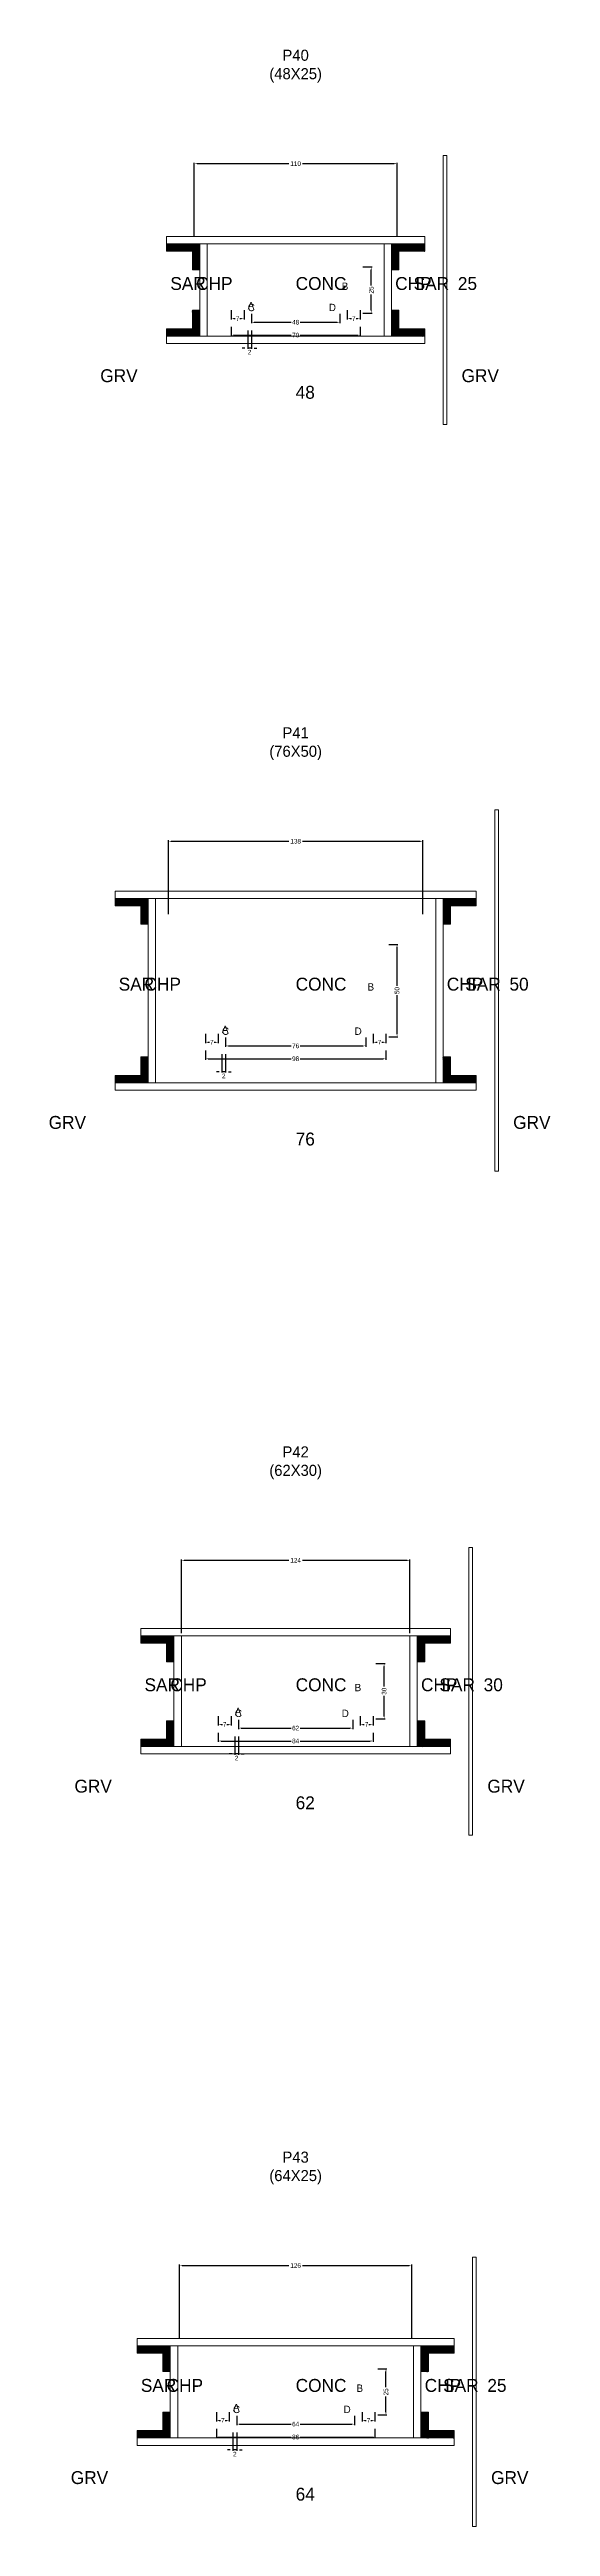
# Model space of a CAD drawing. Header units: centimetres. Extents: x -10500 to 4299, y -11026 to 295.
# Drawn here: x -134 to 138, y -6013 to -4670 of the extents above; entities that cross this region are included whole.
import ezdxf

# ---------------------------------------------------------------- set-up
doc = ezdxf.new("R2010")
doc.units = ezdxf.units.CM
for name, color, linetype in [('COTA', 241, 'Continuous'), ('Hachura', 251, 'Continuous'), ('NOMENCLATURA', 7, 'Continuous'), ('SARRAFO', 251, 'Continuous'), ('Texto Seção', 7, 'Continuous')]:
    doc.layers.add(name, color=color, linetype=linetype)
doc.dimstyles.new('cotax2', dxfattribs={"dimtxt": 2.5, "dimasz": 1.5, "dimexe": 0.5, "dimexo": 0.5, "dimgap": 0.5, "dimtad": 1, "dimcen": 2.5, "dimazin": 3, "dimtfac": 1, "dimtmove": 0, "dimatfit": 3})

msp = doc.modelspace()

# ---------------------------------------------------------------- texts
at = {"layer": 'NOMENCLATURA'}
for s, p in [('A', (-26, -4810.5)), ('C', (-26, -4811.5)), ('D', (18, -4811.5)), ('B', (25, -4800)), ('B', (39, -5180)), ('A', (-40, -5203)), ('C', (-40, -5204)), ('D', (32, -5204)), ('B', (32, -5560)), ('A', (-33, -5573)), ('C', (-33, -5574)), ('D', (25, -5574)), ('B', (33, -5940)), ('A', (-34, -5950.5)), ('C', (-34, -5951.5)), ('D', (26, -5951.5))]:
    msp.add_text(s, height=4, dxfattribs=at).set_placement(p)
at = {"layer": 'NOMENCLATURA', "char_height": 6, "attachment_point": 8}
for s, insert in [('P40\\P(48X25)', (0, -4687.5)), ('P41\\P(76X50)', (0, -5055)), ('P42\\P(62X30)', (0, -5445)), ('P43\\P(64X25)', (0, -5827.5))]:
    msp.add_mtext(s, dxfattribs=dict(at, insert=insert))
at = {"layer": 'Texto Seção'}
for s, p in [('SAR', (-68, -4800)), ('CHP', (-54, -4800)), ('CONC', (0, -4800)), ('CHP', (54, -4800)), ('SAR', (64, -4800)), ('25', (88, -4800)), ('GRV', (-106, -4850)), ('GRV', (90, -4850)), ('48', (0, -4859)), ('SAR', (-96, -5180)), ('CHP', (-82, -5180)), ('CONC', (0, -5180)), ('CHP', (82, -5180)), ('SAR', (92, -5180)), ('50', (116, -5180)), ('GRV', (-134, -5255)), ('GRV', (118, -5255)), ('76', (0, -5264)), ('SAR', (-82, -5560)), ('CHP', (-68, -5560)), ('CONC', (0, -5560)), ('CHP', (68, -5560)), ('SAR', (78, -5560)), ('30', (102, -5560)), ('GRV', (-120, -5615)), ('GRV', (104, -5615)), ('62', (0, -5624)), ('SAR', (-84, -5940)), ('CHP', (-70, -5940)), ('CONC', (0, -5940)), ('CHP', (70, -5940)), ('SAR', (80, -5940)), ('25', (104, -5940)), ('GRV', (-122, -5990)), ('GRV', (106, -5990)), ('64', (0, -5999))]:
    msp.add_text(s, height=7, dxfattribs=at).set_placement(p)

# ---------------------------------------------------------------- blocks, each defined once
blk = doc.blocks.new('_CLOSEDFILLED')
at = {"color": 0, "linetype": 'BYBLOCK'}
blk.add_solid([(-1, 0.16), (0, 0), (-1, -0.16)], dxfattribs=at)
blk = doc.blocks.new('*D550')
for p, q in [((-43, -5960), (-43, -5965)), ((-41.5, -5964.5), (-2.5, -5964.5)), ((2.5, -5964.5), (41.5, -5964.5)), ((43, -5960), (43, -5965))]:
    blk.add_line(p, q)
at = {"layer": 'Defpoints'}
for p in [(-43, -5959.5), (-43, -5964.5), (43, -5959.5)]:
    blk.add_point(p, dxfattribs=at)
at = {"layer": 'COTA', "xscale": 1.5, "yscale": 1.5, "rotation": 180}
blk.add_blockref('_CLOSEDFILLED', (-43, -5964.5), dxfattribs=at)
at = {"layer": 'COTA', "xscale": 1.5, "yscale": 1.5}
blk.add_blockref('_CLOSEDFILLED', (43, -5964.5), dxfattribs=at)
at = {"layer": 'COTA', "insert": (0, -5964.5), "char_height": 2.5, "attachment_point": 5}
blk.add_mtext('86', dxfattribs=at)
blk = doc.blocks.new('*D551')
for p, q in [((-32, -5953), (-32, -5958)), ((-30.5, -5957.5), (-2.5, -5957.5)), ((2.5, -5957.5), (30.5, -5957.5)), ((32, -5953), (32, -5958))]:
    blk.add_line(p, q)
at = {"layer": 'Defpoints'}
for p in [(-32, -5952.5), (-32, -5957.5), (32, -5952.5)]:
    blk.add_point(p, dxfattribs=at)
at = {"layer": 'COTA', "xscale": 1.5, "yscale": 1.5, "rotation": 180}
blk.add_blockref('_CLOSEDFILLED', (-32, -5957.5), dxfattribs=at)
at = {"layer": 'COTA', "xscale": 1.5, "yscale": 1.5}
blk.add_blockref('_CLOSEDFILLED', (32, -5957.5), dxfattribs=at)
at = {"layer": 'COTA', "insert": (0, -5957.5), "char_height": 2.5, "attachment_point": 5}
blk.add_mtext('64', dxfattribs=at)
blk = doc.blocks.new('*D552')
for p, q in [((44.5, -5927.5), (49.5, -5927.5)), ((49, -5937.5), (49, -5929)), ((49, -5951), (49, -5942.5)), ((44.5, -5952.5), (49.5, -5952.5))]:
    blk.add_line(p, q)
at = {"layer": 'Defpoints'}
for p in [(44, -5927.5), (44, -5952.5), (49, -5952.5)]:
    blk.add_point(p, dxfattribs=at)
at = {"layer": 'COTA', "xscale": 1.5, "yscale": 1.5}
for p, rotation in [((49, -5927.5), 90), ((49, -5952.5), 270)]:
    blk.add_blockref('_CLOSEDFILLED', p, dxfattribs=dict(at, rotation=rotation))
at = {"layer": 'COTA', "insert": (49, -5940), "char_height": 2.5, "attachment_point": 5, "rotation": 90}
blk.add_mtext('25', dxfattribs=at)
blk = doc.blocks.new('*D553')
for p, q in [((-43, -5951), (-43, -5956)), ((-36, -5951), (-36, -5956)), ((-41.5, -5955.5), (-40.75, -5955.5)), ((-38.25, -5955.5), (-37.5, -5955.5))]:
    blk.add_line(p, q)
at = {"layer": 'Defpoints'}
for p in [(-43, -5950.5), (-36, -5950.5), (-43, -5955.5)]:
    blk.add_point(p, dxfattribs=at)
at = {"layer": 'COTA', "xscale": 1.5, "yscale": 1.5, "rotation": 180}
blk.add_blockref('_CLOSEDFILLED', (-43, -5955.5), dxfattribs=at)
at = {"layer": 'COTA', "xscale": 1.5, "yscale": 1.5}
blk.add_blockref('_CLOSEDFILLED', (-36, -5955.5), dxfattribs=at)
at = {"layer": 'COTA', "insert": (-39.5, -5955.5), "char_height": 2.5, "attachment_point": 5}
blk.add_mtext('7', dxfattribs=at)
blk = doc.blocks.new('*D554')
for p, q in [((36, -5951), (36, -5956)), ((43, -5951), (43, -5956)), ((37.5, -5955.5), (38.25, -5955.5)), ((40.75, -5955.5), (41.5, -5955.5))]:
    blk.add_line(p, q)
at = {"layer": 'Defpoints'}
for p in [(36, -5950.5), (43, -5950.5), (36, -5955.5)]:
    blk.add_point(p, dxfattribs=at)
at = {"layer": 'COTA', "xscale": 1.5, "yscale": 1.5, "rotation": 180}
blk.add_blockref('_CLOSEDFILLED', (36, -5955.5), dxfattribs=at)
at = {"layer": 'COTA', "xscale": 1.5, "yscale": 1.5}
blk.add_blockref('_CLOSEDFILLED', (43, -5955.5), dxfattribs=at)
at = {"layer": 'COTA', "insert": (39.5, -5955.5), "char_height": 2.5, "attachment_point": 5}
blk.add_mtext('7', dxfattribs=at)
blk = doc.blocks.new('*D555')
for p, q in [((-63, -5911), (-63, -5871)), ((-61.5, -5871.5), (-3.75, -5871.5)), ((3.75, -5871.5), (61.5, -5871.5)), ((63, -5911), (63, -5871))]:
    blk.add_line(p, q)
at = {"layer": 'Defpoints'}
for p in [(-63, -5871.5), (-63, -5911.5), (63, -5911.5)]:
    blk.add_point(p, dxfattribs=at)
at = {"layer": 'COTA', "xscale": 1.5, "yscale": 1.5, "rotation": 180}
blk.add_blockref('_CLOSEDFILLED', (-63, -5871.5), dxfattribs=at)
at = {"layer": 'COTA', "xscale": 1.5, "yscale": 1.5}
blk.add_blockref('_CLOSEDFILLED', (63, -5871.5), dxfattribs=at)
at = {"layer": 'COTA', "insert": (0, -5871.5), "char_height": 2.5, "attachment_point": 5}
blk.add_mtext('126', dxfattribs=at)
blk = doc.blocks.new('*D516')
for p, q in [((-42, -5582.5), (-42, -5587.5)), ((-40.5, -5587), (-2.5, -5587)), ((2.5, -5587), (40.5, -5587)), ((42, -5582.5), (42, -5587.5))]:
    blk.add_line(p, q)
at = {"layer": 'Defpoints'}
for p in [(-42, -5582), (-42, -5587), (42, -5582)]:
    blk.add_point(p, dxfattribs=at)
at = {"layer": 'COTA', "xscale": 1.5, "yscale": 1.5, "rotation": 180}
blk.add_blockref('_CLOSEDFILLED', (-42, -5587), dxfattribs=at)
at = {"layer": 'COTA', "xscale": 1.5, "yscale": 1.5}
blk.add_blockref('_CLOSEDFILLED', (42, -5587), dxfattribs=at)
at = {"layer": 'COTA', "insert": (0, -5587), "char_height": 2.5, "attachment_point": 5}
blk.add_mtext('84', dxfattribs=at)
blk = doc.blocks.new('*D517')
for p, q in [((-31, -5575.5), (-31, -5580.5)), ((-29.5, -5580), (-2.5, -5580)), ((2.5, -5580), (29.5, -5580)), ((31, -5575.5), (31, -5580.5))]:
    blk.add_line(p, q)
at = {"layer": 'Defpoints'}
for p in [(-31, -5575), (31, -5575), (-31, -5580)]:
    blk.add_point(p, dxfattribs=at)
at = {"layer": 'COTA', "xscale": 1.5, "yscale": 1.5, "rotation": 180}
blk.add_blockref('_CLOSEDFILLED', (-31, -5580), dxfattribs=at)
at = {"layer": 'COTA', "xscale": 1.5, "yscale": 1.5}
blk.add_blockref('_CLOSEDFILLED', (31, -5580), dxfattribs=at)
at = {"layer": 'COTA', "insert": (0, -5580), "char_height": 2.5, "attachment_point": 5}
blk.add_mtext('62', dxfattribs=at)
blk = doc.blocks.new('*D518')
for p, q in [((43.5, -5545), (48.5, -5545)), ((48, -5557.5), (48, -5546.5)), ((43.5, -5575), (48.5, -5575)), ((48, -5573.5), (48, -5562.5))]:
    blk.add_line(p, q)
at = {"layer": 'Defpoints'}
for p in [(43, -5545), (43, -5575), (48, -5575)]:
    blk.add_point(p, dxfattribs=at)
at = {"layer": 'COTA', "xscale": 1.5, "yscale": 1.5}
for p, rotation in [((48, -5545), 90), ((48, -5575), 270)]:
    blk.add_blockref('_CLOSEDFILLED', p, dxfattribs=dict(at, rotation=rotation))
at = {"layer": 'COTA', "insert": (48, -5560), "char_height": 2.5, "attachment_point": 5, "rotation": 90}
blk.add_mtext('30', dxfattribs=at)
blk = doc.blocks.new('*D519')
for p, q in [((-42, -5573.5), (-42, -5578.5)), ((-35, -5573.5), (-35, -5578.5)), ((-40.5, -5578), (-39.75, -5578)), ((-37.25, -5578), (-36.5, -5578))]:
    blk.add_line(p, q)
at = {"layer": 'Defpoints'}
for p in [(-42, -5573), (-35, -5573), (-42, -5578)]:
    blk.add_point(p, dxfattribs=at)
at = {"layer": 'COTA', "xscale": 1.5, "yscale": 1.5, "rotation": 180}
blk.add_blockref('_CLOSEDFILLED', (-42, -5578), dxfattribs=at)
at = {"layer": 'COTA', "xscale": 1.5, "yscale": 1.5}
blk.add_blockref('_CLOSEDFILLED', (-35, -5578), dxfattribs=at)
at = {"layer": 'COTA', "insert": (-38.5, -5578), "char_height": 2.5, "attachment_point": 5}
blk.add_mtext('7', dxfattribs=at)
blk = doc.blocks.new('*D520')
for p, q in [((35, -5573.5), (35, -5578.5)), ((42, -5573.5), (42, -5578.5)), ((36.5, -5578), (37.25, -5578)), ((39.75, -5578), (40.5, -5578))]:
    blk.add_line(p, q)
at = {"layer": 'Defpoints'}
for p in [(35, -5573), (42, -5573), (35, -5578)]:
    blk.add_point(p, dxfattribs=at)
at = {"layer": 'COTA', "xscale": 1.5, "yscale": 1.5, "rotation": 180}
blk.add_blockref('_CLOSEDFILLED', (35, -5578), dxfattribs=at)
at = {"layer": 'COTA', "xscale": 1.5, "yscale": 1.5}
blk.add_blockref('_CLOSEDFILLED', (42, -5578), dxfattribs=at)
at = {"layer": 'COTA', "insert": (38.5, -5578), "char_height": 2.5, "attachment_point": 5}
blk.add_mtext('7', dxfattribs=at)
blk = doc.blocks.new('*D521')
for p, q in [((-62, -5528.5), (-62, -5488.5)), ((-60.5, -5489), (-3.75, -5489)), ((3.75, -5489), (60.5, -5489)), ((62, -5528.5), (62, -5488.5))]:
    blk.add_line(p, q)
at = {"layer": 'Defpoints'}
for p in [(-62, -5489), (-62, -5529), (62, -5529)]:
    blk.add_point(p, dxfattribs=at)
at = {"layer": 'COTA', "xscale": 1.5, "yscale": 1.5, "rotation": 180}
blk.add_blockref('_CLOSEDFILLED', (-62, -5489), dxfattribs=at)
at = {"layer": 'COTA', "xscale": 1.5, "yscale": 1.5}
blk.add_blockref('_CLOSEDFILLED', (62, -5489), dxfattribs=at)
at = {"layer": 'COTA', "insert": (0, -5489), "char_height": 2.5, "attachment_point": 5}
blk.add_mtext('124', dxfattribs=at)
blk = doc.blocks.new('*D482')
for p, q in [((-49, -5212.5), (-49, -5217.5)), ((-47.5, -5217), (-2.5, -5217)), ((2.5, -5217), (47.5, -5217)), ((49, -5212.5), (49, -5217.5))]:
    blk.add_line(p, q)
at = {"layer": 'Defpoints'}
for p in [(-49, -5212), (49, -5212), (-49, -5217)]:
    blk.add_point(p, dxfattribs=at)
at = {"layer": 'COTA', "xscale": 1.5, "yscale": 1.5, "rotation": 180}
blk.add_blockref('_CLOSEDFILLED', (-49, -5217), dxfattribs=at)
at = {"layer": 'COTA', "xscale": 1.5, "yscale": 1.5}
blk.add_blockref('_CLOSEDFILLED', (49, -5217), dxfattribs=at)
at = {"layer": 'COTA', "insert": (0, -5217), "char_height": 2.5, "attachment_point": 5}
blk.add_mtext('98', dxfattribs=at)
blk = doc.blocks.new('*D483')
for p, q in [((-38, -5205.5), (-38, -5210.5)), ((-36.5, -5210), (-2.5, -5210)), ((2.5, -5210), (36.5, -5210)), ((38, -5205.5), (38, -5210.5))]:
    blk.add_line(p, q)
at = {"layer": 'Defpoints'}
for p in [(-38, -5205), (-38, -5210), (38, -5205)]:
    blk.add_point(p, dxfattribs=at)
at = {"layer": 'COTA', "xscale": 1.5, "yscale": 1.5, "rotation": 180}
blk.add_blockref('_CLOSEDFILLED', (-38, -5210), dxfattribs=at)
at = {"layer": 'COTA', "xscale": 1.5, "yscale": 1.5}
blk.add_blockref('_CLOSEDFILLED', (38, -5210), dxfattribs=at)
at = {"layer": 'COTA', "insert": (0, -5210), "char_height": 2.5, "attachment_point": 5}
blk.add_mtext('76', dxfattribs=at)
blk = doc.blocks.new('*D484')
for p, q in [((50.5, -5155), (55.5, -5155)), ((55, -5177.5), (55, -5156.5)), ((55, -5203.5), (55, -5182.5)), ((50.5, -5205), (55.5, -5205))]:
    blk.add_line(p, q)
at = {"layer": 'Defpoints'}
for p in [(50, -5155), (50, -5205), (55, -5205)]:
    blk.add_point(p, dxfattribs=at)
at = {"layer": 'COTA', "xscale": 1.5, "yscale": 1.5}
for p, rotation in [((55, -5155), 90), ((55, -5205), 270)]:
    blk.add_blockref('_CLOSEDFILLED', p, dxfattribs=dict(at, rotation=rotation))
at = {"layer": 'COTA', "insert": (55, -5180), "char_height": 2.5, "attachment_point": 5, "rotation": 90}
blk.add_mtext('50', dxfattribs=at)
blk = doc.blocks.new('*D485')
for p, q in [((-49, -5203.5), (-49, -5208.5)), ((-47.5, -5208), (-46.75, -5208)), ((-44.25, -5208), (-43.5, -5208)), ((-42, -5203.5), (-42, -5208.5))]:
    blk.add_line(p, q)
at = {"layer": 'Defpoints'}
for p in [(-49, -5203), (-49, -5208), (-42, -5203)]:
    blk.add_point(p, dxfattribs=at)
at = {"layer": 'COTA', "xscale": 1.5, "yscale": 1.5, "rotation": 180}
blk.add_blockref('_CLOSEDFILLED', (-49, -5208), dxfattribs=at)
at = {"layer": 'COTA', "xscale": 1.5, "yscale": 1.5}
blk.add_blockref('_CLOSEDFILLED', (-42, -5208), dxfattribs=at)
at = {"layer": 'COTA', "insert": (-45.5, -5208), "char_height": 2.5, "attachment_point": 5}
blk.add_mtext('7', dxfattribs=at)
blk = doc.blocks.new('*D486')
for p, q in [((42, -5203.5), (42, -5208.5)), ((43.5, -5208), (44.25, -5208)), ((46.75, -5208), (47.5, -5208)), ((49, -5203.5), (49, -5208.5))]:
    blk.add_line(p, q)
at = {"layer": 'Defpoints'}
for p in [(42, -5203), (42, -5208), (49, -5203)]:
    blk.add_point(p, dxfattribs=at)
at = {"layer": 'COTA', "xscale": 1.5, "yscale": 1.5, "rotation": 180}
blk.add_blockref('_CLOSEDFILLED', (42, -5208), dxfattribs=at)
at = {"layer": 'COTA', "xscale": 1.5, "yscale": 1.5}
blk.add_blockref('_CLOSEDFILLED', (49, -5208), dxfattribs=at)
at = {"layer": 'COTA', "insert": (45.5, -5208), "char_height": 2.5, "attachment_point": 5}
blk.add_mtext('7', dxfattribs=at)
blk = doc.blocks.new('*D487')
for p, q in [((-69, -5138.5), (-69, -5098.5)), ((-67.5, -5099), (-3.75, -5099)), ((3.75, -5099), (67.5, -5099)), ((69, -5138.5), (69, -5098.5))]:
    blk.add_line(p, q)
at = {"layer": 'Defpoints'}
for p in [(-69, -5099), (-69, -5139), (69, -5139)]:
    blk.add_point(p, dxfattribs=at)
at = {"layer": 'COTA', "xscale": 1.5, "yscale": 1.5, "rotation": 180}
blk.add_blockref('_CLOSEDFILLED', (-69, -5099), dxfattribs=at)
at = {"layer": 'COTA', "xscale": 1.5, "yscale": 1.5}
blk.add_blockref('_CLOSEDFILLED', (69, -5099), dxfattribs=at)
at = {"layer": 'COTA', "insert": (0, -5099), "char_height": 2.5, "attachment_point": 5}
blk.add_mtext('138', dxfattribs=at)
blk = doc.blocks.new('*D448')
for p, q in [((-35, -4820), (-35, -4825)), ((35, -4820), (35, -4825)), ((-33.5, -4824.5), (-2.5, -4824.5)), ((2.5, -4824.5), (33.5, -4824.5))]:
    blk.add_line(p, q)
at = {"layer": 'Defpoints'}
for p in [(-35, -4819.5), (35, -4819.5), (-35, -4824.5)]:
    blk.add_point(p, dxfattribs=at)
at = {"layer": 'COTA', "xscale": 1.5, "yscale": 1.5, "rotation": 180}
blk.add_blockref('_CLOSEDFILLED', (-35, -4824.5), dxfattribs=at)
at = {"layer": 'COTA', "xscale": 1.5, "yscale": 1.5}
blk.add_blockref('_CLOSEDFILLED', (35, -4824.5), dxfattribs=at)
at = {"layer": 'COTA', "insert": (0, -4824.5), "char_height": 2.5, "attachment_point": 5}
blk.add_mtext('70', dxfattribs=at)
blk = doc.blocks.new('*D449')
for p, q in [((-24, -4813), (-24, -4818)), ((-22.5, -4817.5), (-2.5, -4817.5)), ((2.5, -4817.5), (22.5, -4817.5)), ((24, -4813), (24, -4818))]:
    blk.add_line(p, q)
at = {"layer": 'Defpoints'}
for p in [(-24, -4812.5), (-24, -4817.5), (24, -4812.5)]:
    blk.add_point(p, dxfattribs=at)
at = {"layer": 'COTA', "xscale": 1.5, "yscale": 1.5, "rotation": 180}
blk.add_blockref('_CLOSEDFILLED', (-24, -4817.5), dxfattribs=at)
at = {"layer": 'COTA', "xscale": 1.5, "yscale": 1.5}
blk.add_blockref('_CLOSEDFILLED', (24, -4817.5), dxfattribs=at)
at = {"layer": 'COTA', "insert": (0, -4817.5), "char_height": 2.5, "attachment_point": 5}
blk.add_mtext('48', dxfattribs=at)
blk = doc.blocks.new('*D450')
for p, q in [((36.5, -4787.5), (41.5, -4787.5)), ((41, -4797.5), (41, -4789)), ((41, -4811), (41, -4802.5)), ((36.5, -4812.5), (41.5, -4812.5))]:
    blk.add_line(p, q)
at = {"layer": 'Defpoints'}
for p in [(36, -4787.5), (36, -4812.5), (41, -4812.5)]:
    blk.add_point(p, dxfattribs=at)
at = {"layer": 'COTA', "xscale": 1.5, "yscale": 1.5}
for p, rotation in [((41, -4787.5), 90), ((41, -4812.5), 270)]:
    blk.add_blockref('_CLOSEDFILLED', p, dxfattribs=dict(at, rotation=rotation))
at = {"layer": 'COTA', "insert": (41, -4800), "char_height": 2.5, "attachment_point": 5, "rotation": 90}
blk.add_mtext('25', dxfattribs=at)
blk = doc.blocks.new('*D451')
for p, q in [((-35, -4811), (-35, -4816)), ((-33.5, -4815.5), (-32.75, -4815.5)), ((-30.25, -4815.5), (-29.5, -4815.5)), ((-28, -4811), (-28, -4816))]:
    blk.add_line(p, q)
at = {"layer": 'Defpoints'}
for p in [(-35, -4810.5), (-35, -4815.5), (-28, -4810.5)]:
    blk.add_point(p, dxfattribs=at)
at = {"layer": 'COTA', "xscale": 1.5, "yscale": 1.5, "rotation": 180}
blk.add_blockref('_CLOSEDFILLED', (-35, -4815.5), dxfattribs=at)
at = {"layer": 'COTA', "xscale": 1.5, "yscale": 1.5}
blk.add_blockref('_CLOSEDFILLED', (-28, -4815.5), dxfattribs=at)
at = {"layer": 'COTA', "insert": (-31.5, -4815.5), "char_height": 2.5, "attachment_point": 5}
blk.add_mtext('7', dxfattribs=at)
blk = doc.blocks.new('*D452')
for p, q in [((28, -4811), (28, -4816)), ((29.5, -4815.5), (30.25, -4815.5)), ((32.75, -4815.5), (33.5, -4815.5)), ((35, -4811), (35, -4816))]:
    blk.add_line(p, q)
at = {"layer": 'Defpoints'}
for p in [(28, -4810.5), (28, -4815.5), (35, -4810.5)]:
    blk.add_point(p, dxfattribs=at)
at = {"layer": 'COTA', "xscale": 1.5, "yscale": 1.5, "rotation": 180}
blk.add_blockref('_CLOSEDFILLED', (28, -4815.5), dxfattribs=at)
at = {"layer": 'COTA', "xscale": 1.5, "yscale": 1.5}
blk.add_blockref('_CLOSEDFILLED', (35, -4815.5), dxfattribs=at)
at = {"layer": 'COTA', "insert": (31.5, -4815.5), "char_height": 2.5, "attachment_point": 5}
blk.add_mtext('7', dxfattribs=at)
blk = doc.blocks.new('*D453')
for p, q in [((-55, -4771), (-55, -4731)), ((-53.5, -4731.5), (-3.75, -4731.5)), ((3.75, -4731.5), (53.5, -4731.5)), ((55, -4771), (55, -4731))]:
    blk.add_line(p, q)
at = {"layer": 'Defpoints'}
for p in [(-55, -4731.5), (-55, -4771.5), (55, -4771.5)]:
    blk.add_point(p, dxfattribs=at)
at = {"layer": 'COTA', "xscale": 1.5, "yscale": 1.5, "rotation": 180}
blk.add_blockref('_CLOSEDFILLED', (-55, -4731.5), dxfattribs=at)
at = {"layer": 'COTA', "xscale": 1.5, "yscale": 1.5}
blk.add_blockref('_CLOSEDFILLED', (55, -4731.5), dxfattribs=at)
at = {"layer": 'COTA', "insert": (0, -4731.5), "char_height": 2.5, "attachment_point": 5}
blk.add_mtext('110', dxfattribs=at)

# ---------------------------------------------------------------- dimensions: what is measured, and where the dimension line sits
at = {"layer": 'COTA'}
for base, p1, p2, picture, middle in [((-55, -4731.5), (-55, -4771.5), (55, -4771.5), '*D453', (0, -4731.5)), ((-35, -4815.5), (-35, -4810.5), (-28, -4810.5), '*D451', (-31.5, -4815.5)), ((-35, -4824.5), (-35, -4819.5), (35, -4819.5), '*D448', (0, -4824.5)), ((-24, -4817.5), (-24, -4812.5), (24, -4812.5), '*D449', (0, -4817.5)), ((28, -4815.5), (28, -4810.5), (35, -4810.5), '*D452', (31.5, -4815.5)), ((-69, -5099), (-69, -5139), (69, -5139), '*D487', (0, -5099)), ((-49, -5208), (-49, -5203), (-42, -5203), '*D485', (-45.5, -5208)), ((-49, -5217), (-49, -5212), (49, -5212), '*D482', (0, -5217)), ((-38, -5210), (-38, -5205), (38, -5205), '*D483', (0, -5210)), ((42, -5208), (42, -5203), (49, -5203), '*D486', (45.5, -5208)), ((-62, -5489), (-62, -5529), (62, -5529), '*D521', (0, -5489)), ((-42, -5578), (-42, -5573), (-35, -5573), '*D519', (-38.5, -5578)), ((-31, -5580), (-31, -5575), (31, -5575), '*D517', (0, -5580)), ((35, -5578), (35, -5573), (42, -5573), '*D520', (38.5, -5578)), ((-42, -5587), (-42, -5582), (42, -5582), '*D516', (0, -5587)), ((-63, -5871.5), (-63, -5911.5), (63, -5911.5), '*D555', (0, -5871.5)), ((-43, -5955.5), (-43, -5950.5), (-36, -5950.5), '*D553', (-39.5, -5955.5)), ((36, -5955.5), (36, -5950.5), (43, -5950.5), '*D554', (39.5, -5955.5)), ((-43, -5964.5), (-43, -5959.5), (43, -5959.5), '*D550', (0, -5964.5)), ((-32, -5957.5), (-32, -5952.5), (32, -5952.5), '*D551', (0, -5957.5))]:
    dim = msp.add_linear_dim(base=base, p1=p1, p2=p2, dimstyle='cotax2', dxfattribs=at)
    dim.commit()
    dim.dimension.update_dxf_attribs({"geometry": picture, "text_midpoint": middle})
for base, p1, p2, picture, middle in [((41, -4812.5), (36, -4812.5), (36, -4787.5), '*D450', (41, -4800)), ((55, -5205), (50, -5205), (50, -5155), '*D484', (55, -5180)), ((48, -5575), (43, -5575), (43, -5545), '*D518', (48, -5560)), ((49, -5952.5), (44, -5952.5), (44, -5927.5), '*D552', (49, -5940))]:
    dim = msp.add_linear_dim(base=base, p1=p1, p2=p2, angle=90, dimstyle='cotax2', dxfattribs=at)
    dim.commit()
    dim.dimension.update_dxf_attribs({"geometry": picture, "text_midpoint": middle})
for base, p1, p2 in [((-24, -4831.5), (-24, -4821.5), (-26, -4821.5)), ((-38, -5224), (-38, -5214), (-40, -5214)), ((-31, -5594), (-31, -5584), (-33, -5584)), ((-32, -5971.5), (-32, -5961.5), (-34, -5961.5))]:
    msp.add_linear_dim(base=base, p1=p1, p2=p2, dimstyle='cotax2', dxfattribs=at).render()

# ---------------------------------------------------------------- hatches: boundary and pattern name
at = {"layer": 'SARRAFO'}
h = msp.add_hatch(dxfattribs=at)
h.set_pattern_fill('SOLID', scale=2)
h.paths.add_polyline_path([(-70, -4779), (-56, -4779), (-56, -4775), (-70, -4775)])
h = msp.add_hatch(dxfattribs=at)
h.set_pattern_fill('SOLID', scale=2)
h.paths.add_polyline_path([(-56, -4789), (-52, -4789), (-52, -4775), (-56, -4775)])
h = msp.add_hatch(dxfattribs=at)
h.set_pattern_fill('SOLID', scale=2)
h.paths.add_polyline_path([(52, -4789), (56, -4789), (56, -4775), (52, -4775)])
h = msp.add_hatch(dxfattribs=at)
h.set_pattern_fill('SOLID', scale=2)
h.paths.add_polyline_path([(56, -4779), (70, -4779), (70, -4775), (56, -4775)])
h = msp.add_hatch(dxfattribs=at)
h.set_pattern_fill('SOLID', scale=2)
h.paths.add_polyline_path([(-70, -4825), (-56, -4825), (-56, -4821), (-70, -4821)])
h = msp.add_hatch(dxfattribs=at)
h.set_pattern_fill('SOLID', scale=2)
h.paths.add_polyline_path([(-56, -4825), (-52, -4825), (-52, -4811), (-56, -4811)])
h = msp.add_hatch(dxfattribs=at)
h.set_pattern_fill('SOLID', scale=2)
h.paths.add_polyline_path([(52, -4825), (56, -4825), (56, -4811), (52, -4811)])
h = msp.add_hatch(dxfattribs=at)
h.set_pattern_fill('SOLID', scale=2)
h.paths.add_polyline_path([(56, -4825), (70, -4825), (70, -4821), (56, -4821)])
h = msp.add_hatch(dxfattribs=at)
h.set_pattern_fill('SOLID', scale=2)
h.paths.add_polyline_path([(-98, -5134), (-84, -5134), (-84, -5130), (-98, -5130)])
h = msp.add_hatch(dxfattribs=at)
h.set_pattern_fill('SOLID', scale=2)
h.paths.add_polyline_path([(-84, -5144), (-80, -5144), (-80, -5130), (-84, -5130)])
h = msp.add_hatch(dxfattribs=at)
h.set_pattern_fill('SOLID', scale=2)
h.paths.add_polyline_path([(80, -5144), (84, -5144), (84, -5130), (80, -5130)])
h = msp.add_hatch(dxfattribs=at)
h.set_pattern_fill('SOLID', scale=2)
h.paths.add_polyline_path([(84, -5134), (98, -5134), (98, -5130), (84, -5130)])
h = msp.add_hatch(dxfattribs=at)
h.set_pattern_fill('SOLID', scale=2)
h.paths.add_polyline_path([(-84, -5230), (-80, -5230), (-80, -5216), (-84, -5216)])
h = msp.add_hatch(dxfattribs=at)
h.set_pattern_fill('SOLID', scale=2)
h.paths.add_polyline_path([(80, -5230), (84, -5230), (84, -5216), (80, -5216)])
h = msp.add_hatch(dxfattribs=at)
h.set_pattern_fill('SOLID', scale=2)
h.paths.add_polyline_path([(-98, -5230), (-84, -5230), (-84, -5226), (-98, -5226)])
h = msp.add_hatch(dxfattribs=at)
h.set_pattern_fill('SOLID', scale=2)
h.paths.add_polyline_path([(84, -5230), (98, -5230), (98, -5226), (84, -5226)])
h = msp.add_hatch(dxfattribs=at)
h.set_pattern_fill('SOLID', scale=2)
h.paths.add_polyline_path([(-84, -5534), (-70, -5534), (-70, -5530), (-84, -5530)])
h = msp.add_hatch(dxfattribs=at)
h.set_pattern_fill('SOLID', scale=2)
h.paths.add_polyline_path([(-70, -5544), (-66, -5544), (-66, -5530), (-70, -5530)])
h = msp.add_hatch(dxfattribs=at)
h.set_pattern_fill('SOLID', scale=2)
h.paths.add_polyline_path([(66, -5544), (70, -5544), (70, -5530), (66, -5530)])
h = msp.add_hatch(dxfattribs=at)
h.set_pattern_fill('SOLID', scale=2)
h.paths.add_polyline_path([(70, -5534), (84, -5534), (84, -5530), (70, -5530)])
h = msp.add_hatch(dxfattribs=at)
h.set_pattern_fill('SOLID', scale=2)
h.paths.add_polyline_path([(-84, -5590), (-70, -5590), (-70, -5586), (-84, -5586)])
h = msp.add_hatch(dxfattribs=at)
h.set_pattern_fill('SOLID', scale=2)
h.paths.add_polyline_path([(-70, -5590), (-66, -5590), (-66, -5576), (-70, -5576)])
h = msp.add_hatch(dxfattribs=at)
h.set_pattern_fill('SOLID', scale=2)
h.paths.add_polyline_path([(66, -5590), (70, -5590), (70, -5576), (66, -5576)])
h = msp.add_hatch(dxfattribs=at)
h.set_pattern_fill('SOLID', scale=2)
h.paths.add_polyline_path([(70, -5590), (84, -5590), (84, -5586), (70, -5586)])
h = msp.add_hatch(dxfattribs=at)
h.set_pattern_fill('SOLID', scale=2)
h.paths.add_polyline_path([(-86, -5919), (-72, -5919), (-72, -5915), (-86, -5915)])
h = msp.add_hatch(dxfattribs=at)
h.set_pattern_fill('SOLID', scale=2)
h.paths.add_polyline_path([(-72, -5929), (-68, -5929), (-68, -5915), (-72, -5915)])
h = msp.add_hatch(dxfattribs=at)
h.set_pattern_fill('SOLID', scale=2)
h.paths.add_polyline_path([(68, -5929), (72, -5929), (72, -5915), (68, -5915)])
h = msp.add_hatch(dxfattribs=at)
h.set_pattern_fill('SOLID', scale=2)
h.paths.add_polyline_path([(72, -5919), (86, -5919), (86, -5915), (72, -5915)])
h = msp.add_hatch(dxfattribs=at)
h.set_pattern_fill('SOLID', scale=2)
h.paths.add_polyline_path([(-72, -5965), (-68, -5965), (-68, -5951), (-72, -5951)])
h = msp.add_hatch(dxfattribs=at)
h.set_pattern_fill('SOLID', scale=2)
h.paths.add_polyline_path([(68, -5965), (72, -5965), (72, -5951), (68, -5951)])
h = msp.add_hatch(dxfattribs=at)
h.set_pattern_fill('SOLID', scale=2)
h.paths.add_polyline_path([(-86, -5965), (-72, -5965), (-72, -5961), (-86, -5961)])
h = msp.add_hatch(dxfattribs=at)
h.set_pattern_fill('SOLID', scale=2)
h.paths.add_polyline_path([(72, -5965), (86, -5965), (86, -5961), (72, -5961)])

# ---------------------------------------------------------------- linework, layer by layer
at = {"layer": 'Hachura', "lineweight": 13}
for points in [[(80, -4873), (82, -4873), (82, -4727), (80, -4727)], [(108, -5278), (110, -5278), (110, -5082), (108, -5082)], [(94, -5638), (96, -5638), (96, -5482), (94, -5482)], [(96, -6013), (98, -6013), (98, -5867), (96, -5867)]]:
    msp.add_lwpolyline(points, close=True, dxfattribs=at)
at = {"layer": 'Hachura', "lineweight": 18}
for points in [[(-70, -4775), (70, -4775), (70, -4771), (-70, -4771)], [(-52, -4825), (-48, -4825), (-48, -4775), (-52, -4775)], [(48, -4825), (52, -4825), (52, -4775), (48, -4775)], [(-70, -4829), (70, -4829), (70, -4825), (-70, -4825)], [(-98, -5130), (98, -5130), (98, -5126), (-98, -5126)], [(-80, -5230), (-76, -5230), (-76, -5130), (-80, -5130)], [(76, -5230), (80, -5230), (80, -5130), (76, -5130)], [(-98, -5234), (98, -5234), (98, -5230), (-98, -5230)], [(-84, -5530), (84, -5530), (84, -5526), (-84, -5526)], [(-66, -5590), (-62, -5590), (-62, -5530), (-66, -5530)], [(62, -5590), (66, -5590), (66, -5530), (62, -5530)], [(-84, -5594), (84, -5594), (84, -5590), (-84, -5590)], [(-86, -5915), (86, -5915), (86, -5911), (-86, -5911)], [(-68, -5965), (-64, -5965), (-64, -5915), (-68, -5915)], [(64, -5965), (68, -5965), (68, -5915), (64, -5915)], [(-86, -5969), (86, -5969), (86, -5965), (-86, -5965)]]:
    msp.add_lwpolyline(points, close=True, dxfattribs=at)
at = {"layer": 'SARRAFO', "lineweight": 13}
for points in [[(-70, -4779), (-56, -4779), (-56, -4775), (-70, -4775)], [(-56, -4789), (-52, -4789), (-52, -4775), (-56, -4775)], [(52, -4789), (56, -4789), (56, -4775), (52, -4775)], [(56, -4779), (70, -4779), (70, -4775), (56, -4775)], [(-70, -4825), (-56, -4825), (-56, -4821), (-70, -4821)], [(-56, -4825), (-52, -4825), (-52, -4811), (-56, -4811)], [(52, -4825), (56, -4825), (56, -4811), (52, -4811)], [(56, -4825), (70, -4825), (70, -4821), (56, -4821)], [(-98, -5134), (-84, -5134), (-84, -5130), (-98, -5130)], [(-84, -5144), (-80, -5144), (-80, -5130), (-84, -5130)], [(80, -5144), (84, -5144), (84, -5130), (80, -5130)], [(84, -5134), (98, -5134), (98, -5130), (84, -5130)], [(-84, -5230), (-80, -5230), (-80, -5216), (-84, -5216)], [(80, -5230), (84, -5230), (84, -5216), (80, -5216)], [(-98, -5230), (-84, -5230), (-84, -5226), (-98, -5226)], [(84, -5230), (98, -5230), (98, -5226), (84, -5226)], [(-84, -5534), (-70, -5534), (-70, -5530), (-84, -5530)], [(-70, -5544), (-66, -5544), (-66, -5530), (-70, -5530)], [(66, -5544), (70, -5544), (70, -5530), (66, -5530)], [(70, -5534), (84, -5534), (84, -5530), (70, -5530)], [(-84, -5590), (-70, -5590), (-70, -5586), (-84, -5586)], [(-70, -5590), (-66, -5590), (-66, -5576), (-70, -5576)], [(66, -5590), (70, -5590), (70, -5576), (66, -5576)], [(70, -5590), (84, -5590), (84, -5586), (70, -5586)], [(-86, -5919), (-72, -5919), (-72, -5915), (-86, -5915)], [(-72, -5929), (-68, -5929), (-68, -5915), (-72, -5915)], [(68, -5929), (72, -5929), (72, -5915), (68, -5915)], [(72, -5919), (86, -5919), (86, -5915), (72, -5915)], [(-72, -5965), (-68, -5965), (-68, -5951), (-72, -5951)], [(68, -5965), (72, -5965), (72, -5951), (68, -5951)], [(-86, -5965), (-72, -5965), (-72, -5961), (-86, -5961)], [(72, -5965), (86, -5965), (86, -5961), (72, -5961)]]:
    msp.add_lwpolyline(points, close=True, dxfattribs=at)

msp.set_redraw_order([(e.dxf.handle, doc.entitydb.next_handle()) for e in msp.query("TEXT MTEXT ATTDEF DIMENSION ARC_DIMENSION")])  # texts and dimensions are drawn at this point

doc.saveas('drawing.dxf')
